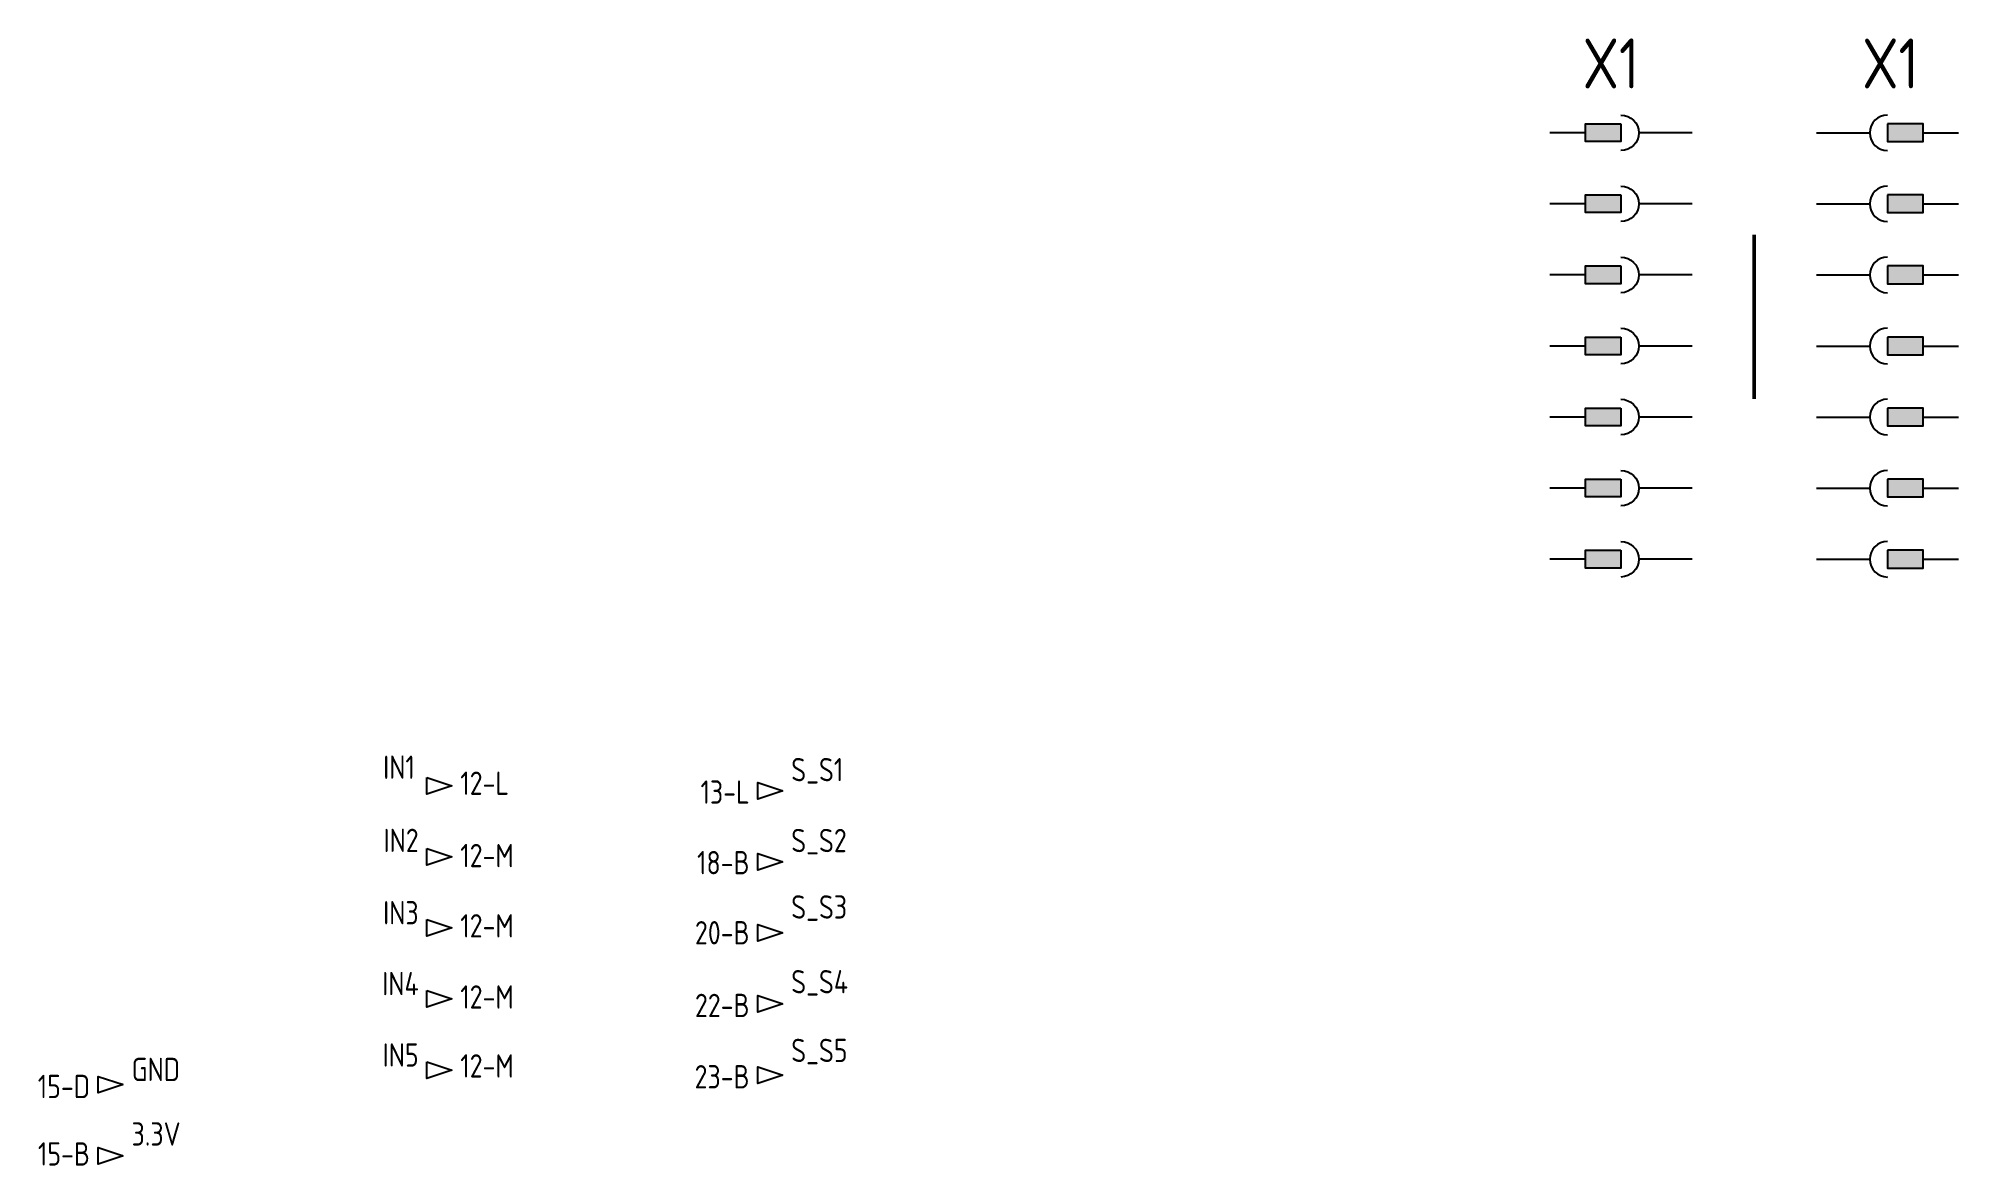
# Model space of a CAD drawing. Extents: x -73 to 5488, y -2262 to 3535.
# Drawn here: x 574.5 to 862.8, y 349.1 to 518.3 of the extents above; entities that cross this region are included whole.
import ezdxf
from ezdxf.enums import TextEntityAlignment as Align

# ---------------------------------------------------------------- set-up
doc = ezdxf.new("R2010")
doc.units = 0
doc.layers.add('Net manh', color=200, linetype='Continuous', lineweight=25)
doc.layers.add('Netdam', color=7, linetype='Continuous', lineweight=50)
for name, color, linetype in [('SYMS', 7, 'Continuous'), ('TAGS', 150, 'Continuous'), ('WIREREF', 52, 'Continuous'), ('WIREREF_DEST', 7, 'Continuous'), ('XREF', 7, 'Continuous')]:
    doc.layers.add(name, color=color, linetype=linetype)
doc.styles.add('WD_IEC 3.5', font='isocp2.shx', dxfattribs={"width": 0.9, "height": 3.5})
doc.styles.add('WD_IEC_2.5mm', font='isocp2.shx', dxfattribs={"width": 0.9, "height": 2.5})

# ---------------------------------------------------------------- blocks, each defined once
blk = doc.blocks.new('HA1D3')
blk.add_lwpolyline([(0, 0), (-3.75, -1.25), (-3.75, 1.25)], close=True)
at = {"style": 'WD_IEC 3.5'}
for tag, p, height, flags in [('WIRENO', (1.25, 1), 2.5, 8), ('X1TERM01', (0, 0), 0.32, 1)]:
    blk.add_attdef(tag, p, '', height=height, dxfattribs=dict(at, flags=flags))
blk.add_attdef('XREF', text='', height=2.5, dxfattribs=at).set_placement((-5, 0), align=Align.MIDDLE_RIGHT)
at = {"style": 'WD_IEC 3.5', "flags": 1}
blk.add_attdef('SIGCODE', text='', height=1, dxfattribs=at).set_placement((-2.5, 1.8), align=Align.RIGHT)
at = {"style": 'WD_IEC 3.5'}
blk.add_attdef('DESC1', text='', height=2.5, dxfattribs=at).set_placement((1.25, -1), align=Align.TOP_LEFT)
blk = doc.blocks.new('HA1S1')
blk.add_lwpolyline([(0, 1.25), (3.75, 0), (0, -1.25)], close=True)
at = {"style": 'WD_IEC 3.5'}
for tag, height, flags, p in [('WIRENO', 2.5, 8, (-1.25, 1)), ('SIGCODE', 1, 1, (5, 1.8))]:
    blk.add_attdef(tag, text='', height=height, dxfattribs=dict(at, flags=flags)).set_placement(p, align=Align.RIGHT)
at = {"style": 'WD_IEC 3.5', "flags": 1}
blk.add_attdef('X4TERM01', (0, 0), '', height=0.32, dxfattribs=at)
at = {"style": 'WD_IEC 3.5'}
blk.add_attdef('XREF', text='', height=2.5, dxfattribs=at).set_placement((5, 0), align=Align.MIDDLE_LEFT)
blk.add_attdef('DESC1', text='', height=2.5, dxfattribs=at).set_placement((-1.25, -1), align=Align.TOP_RIGHT)
blk = doc.blocks.new('VC01PJ')
for p, q in [((0, 2.5), (0, 5)), ((0, -5), (0, -1.25))]:
    blk.add_line(p, q)
blk.add_lwpolyline([(-0.63, 0), (0.62, 0), (0.62, 2.5), (-0.63, 2.5)], close=True)
blk.add_arc((0, 0), 1.25, 180, 0)
blk.add_solid([(-0.63, 2.5), (-0.63, 0), (0.62, 2.5), (0.62, 0)])
at = {"style": 'WD_IEC 3.5'}
for tag, p in [('INST', (-5.25, 8)), ('LOC', (-5.25, 5)), ('TAG1', (-5.25, 2)), ('DESC1', (-5.25, -5.6)), ('DESC2', (-5.25, -8.6)), ('DESC3', (-5.25, -11.6))]:
    blk.add_attdef(tag, text='', height=2.5, dxfattribs=at).set_placement(p, align=Align.RIGHT)
at = {"style": 'WD_IEC 3.5', "flags": 1}
for tag, p, height in [('MFG', (2.75, 4), 1.5), ('X2TERM02', (0, 5), 0.32), ('X2TERMDESC02', (0, 4.48), 0.32), ('CAT', (2.75, 1.5), 1.5), ('X4LINK', (-1.25, 1.25), 0.32), ('X1LINK', (1.25, 1.25), 0.32), ('ASSYCODE', (2.75, -2.75), 1), ('FAMILY', (2.75, -4.25), 1), ('X8TERM01', (0, -5), 0.32), ('X8TERMDESC01', (0, -5.52), 0.32), ('CATDESC', (2.75, -5.75), 1)]:
    blk.add_attdef(tag, p, '', height=height, dxfattribs=at)
at = {"style": 'WD_IEC 3.5'}
blk.add_attdef('TERM02', text='', height=2, rotation=90, dxfattribs=at).set_placement((-1, 5), align=Align.RIGHT)
blk.add_attdef('TERM01', (-1, -5), '', height=2, rotation=90, dxfattribs=at)

msp = doc.modelspace()

# ---------------------------------------------------------------- linework, layer by layer
at = {"layer": 'Netdam'}
msp.add_line((832.16, 488.83), (832.16, 464.23), dxfattribs=at)
msp.add_line((832.16, 488.83), (832.16, 464.23), dxfattribs=at)

# ---------------------------------------------------------------- block references
at = {"layer": 'Net manh'}
ref = msp.add_blockref('VC01PJ', (812.15, 504.14), dxfattribs=dict(at, xscale=-2.13333866664, yscale=2.13333866664, zscale=2.13333866664, rotation=90))
ref.add_attrib('TAG1', 'X1', dxfattribs={"layer": 'TAGS', "height": 7.5, "style": 'WD_IEC_2.5mm', "width": 0.9}).set_placement((814.89, 518.3), align=Align.TOP_RIGHT)
ref = msp.add_blockref('VC01PJ', (852.17, 504.14), dxfattribs=dict(at, xscale=2.13333866664, yscale=2.13333866664, zscale=2.13333866664, rotation=270))
ref.add_attrib('TAG1', 'X1', dxfattribs={"layer": 'TAGS', "height": 7.5, "style": 'WD_IEC_2.5mm', "width": 0.9}).set_placement((856.86, 518.3), align=Align.TOP_RIGHT)
at = {"layer": 'Net manh', "yscale": 2.13333866664, "zscale": 2.13333866664}
for p, xscale, rotation in [((812.15, 493.48), -2.13333866664, 90), ((852.17, 493.48), 2.13333866664, 270), ((812.15, 482.81), -2.13333866664, 90), ((852.17, 482.81), 2.13333866664, 270), ((812.15, 472.14), -2.13333866664, 90), ((852.17, 472.14), 2.13333866664, 270), ((812.15, 461.48), -2.13333866664, 90), ((852.17, 461.48), 2.13333866664, 270), ((812.15, 450.81), -2.13333866664, 90), ((852.17, 450.81), 2.13333866664, 270), ((812.15, 440.14), -2.13333866664, 90), ((852.17, 440.14), 2.13333866664, 270)]:
    msp.add_blockref('VC01PJ', p, dxfattribs=dict(at, xscale=xscale, rotation=rotation))
at = {"layer": 'SYMS'}
ref = msp.add_blockref('HA1S1', (632.88, 406.16), dxfattribs=at)
ref.add_attrib('XREF', '12-L', dxfattribs={"layer": 'XREF', "height": 3.5, "style": 'WD_IEC 3.5', "width": 0.9}).set_placement((637.88, 408.28), align=Align.TOP_LEFT)
ref.add_attrib('WIRENO', 'IN1', dxfattribs={"layer": 'WIREREF', "height": 3.5, "style": 'WD_IEC 3.5', "width": 0.9, "flags": 8}).set_placement((631.06, 410.68), align=Align.TOP_RIGHT)
ref = msp.add_blockref('HA1D3', (686.32, 405.4), dxfattribs=at)
ref.add_attrib('XREF', '13-L', dxfattribs={"layer": 'XREF', "height": 3.5, "style": 'WD_IEC 3.5', "width": 0.9}).set_placement((681.32, 406.95), align=Align.TOP_RIGHT)
ref.add_attrib('WIRENO', 'S_S1', dxfattribs={"layer": 'WIREREF_DEST', "height": 3.5, "style": 'WD_IEC 3.5', "width": 0.9, "flags": 8}).set_placement((687.57, 410.32), align=Align.TOP_LEFT)
ref = msp.add_blockref('HA1S1', (632.88, 395.49), dxfattribs=at)
ref.add_attrib('XREF', '12-M', dxfattribs={"layer": 'XREF', "height": 3.5, "style": 'WD_IEC 3.5', "width": 0.9}).set_placement((637.88, 397.42), align=Align.TOP_LEFT)
ref.add_attrib('WIRENO', 'IN2', dxfattribs={"layer": 'WIREREF', "height": 3.5, "style": 'WD_IEC 3.5', "width": 0.9, "flags": 8}).set_placement((631.63, 399.7), align=Align.TOP_RIGHT)
ref = msp.add_blockref('HA1D3', (686.32, 394.73), dxfattribs=at)
ref.add_attrib('XREF', '18-B', dxfattribs={"layer": 'XREF', "height": 3.5, "style": 'WD_IEC 3.5', "width": 0.9}).set_placement((681.32, 396.36), align=Align.TOP_RIGHT)
ref.add_attrib('WIRENO', 'S_S2', dxfattribs={"layer": 'WIREREF_DEST', "height": 3.5, "style": 'WD_IEC 3.5', "width": 0.9, "flags": 8}).set_placement((687.57, 399.68), align=Align.TOP_LEFT)
ref = msp.add_blockref('HA1D3', (686.32, 384.06), dxfattribs=at)
ref.add_attrib('XREF', '20-B', dxfattribs={"layer": 'XREF', "height": 3.5, "style": 'WD_IEC 3.5', "width": 0.9}).set_placement((681.32, 385.84), align=Align.TOP_RIGHT)
ref.add_attrib('WIRENO', 'S_S3', dxfattribs={"layer": 'WIREREF_DEST', "height": 3.5, "style": 'WD_IEC 3.5', "width": 0.9, "flags": 8}).set_placement((687.57, 389.71), align=Align.TOP_LEFT)
ref = msp.add_blockref('HA1S1', (632.88, 384.82), dxfattribs=at)
ref.add_attrib('XREF', '12-M', dxfattribs={"layer": 'XREF', "height": 3.5, "style": 'WD_IEC 3.5', "width": 0.9}).set_placement((637.88, 386.88), align=Align.TOP_LEFT)
ref.add_attrib('WIRENO', 'IN3', dxfattribs={"layer": 'WIREREF', "height": 3.5, "style": 'WD_IEC 3.5', "width": 0.9, "flags": 8}).set_placement((631.63, 388.84), align=Align.TOP_RIGHT)
ref = msp.add_blockref('HA1S1', (632.88, 374.16), dxfattribs=at)
ref.add_attrib('XREF', '12-M', dxfattribs={"layer": 'XREF', "height": 3.5, "style": 'WD_IEC 3.5', "width": 0.9}).set_placement((637.88, 376.2), align=Align.TOP_LEFT)
ref.add_attrib('WIRENO', 'IN4', dxfattribs={"layer": 'WIREREF', "height": 3.5, "style": 'WD_IEC 3.5', "width": 0.9, "flags": 8}).set_placement((631.63, 378.21), align=Align.TOP_RIGHT)
ref = msp.add_blockref('HA1D3', (686.32, 373.4), dxfattribs=at)
ref.add_attrib('XREF', '22-B', dxfattribs={"layer": 'XREF', "height": 3.5, "style": 'WD_IEC 3.5', "width": 0.9}).set_placement((681.32, 374.93), align=Align.TOP_RIGHT)
ref.add_attrib('WIRENO', 'S_S4', dxfattribs={"layer": 'WIREREF_DEST', "height": 3.5, "style": 'WD_IEC 3.5', "width": 0.9, "flags": 8}).set_placement((687.57, 378.49), align=Align.TOP_LEFT)
ref = msp.add_blockref('HA1S1', (632.88, 363.49), dxfattribs=at)
ref.add_attrib('XREF', '12-M', dxfattribs={"layer": 'XREF', "height": 3.5, "style": 'WD_IEC 3.5', "width": 0.9}).set_placement((637.88, 365.85), align=Align.TOP_LEFT)
ref.add_attrib('WIRENO', 'IN5', dxfattribs={"layer": 'WIREREF', "height": 3.5, "style": 'WD_IEC 3.5', "width": 0.9, "flags": 8}).set_placement((631.63, 367.49), align=Align.TOP_RIGHT)
ref = msp.add_blockref('HA1D3', (686.32, 362.73), dxfattribs=at)
ref.add_attrib('XREF', '23-B', dxfattribs={"layer": 'XREF', "height": 3.5, "style": 'WD_IEC 3.5', "width": 0.9}).set_placement((681.32, 364.23), align=Align.TOP_RIGHT)
ref.add_attrib('WIRENO', 'S_S5', dxfattribs={"layer": 'WIREREF_DEST', "height": 3.5, "style": 'WD_IEC 3.5', "width": 0.9, "flags": 8}).set_placement((687.57, 368.18), align=Align.TOP_LEFT)
ref = msp.add_blockref('HA1D3', (587.28, 361.29), dxfattribs=at)
ref.add_attrib('XREF', '15-D', dxfattribs={"layer": 'XREF', "height": 3.5, "style": 'WD_IEC 3.5', "width": 0.9}).set_placement((582.28, 362.77), align=Align.TOP_RIGHT)
ref.add_attrib('WIRENO', 'GND', dxfattribs={"layer": 'WIREREF_DEST', "height": 3.5, "style": 'WD_IEC 3.5', "width": 0.9, "flags": 8}).set_placement((588.53, 365.32), align=Align.TOP_LEFT)
ref = msp.add_blockref('HA1D3', (587.28, 350.63), dxfattribs=at)
ref.add_attrib('XREF', '15-B', dxfattribs={"layer": 'XREF', "height": 3.5, "style": 'WD_IEC 3.5', "width": 0.9}).set_placement((582.28, 352.65), align=Align.TOP_RIGHT)
ref.add_attrib('WIRENO', '3.3V', dxfattribs={"layer": 'WIREREF_DEST', "height": 3.5, "style": 'WD_IEC 3.5', "width": 0.9, "flags": 8}).set_placement((588.53, 355.64), align=Align.TOP_LEFT)

doc.saveas('drawing.dxf')
